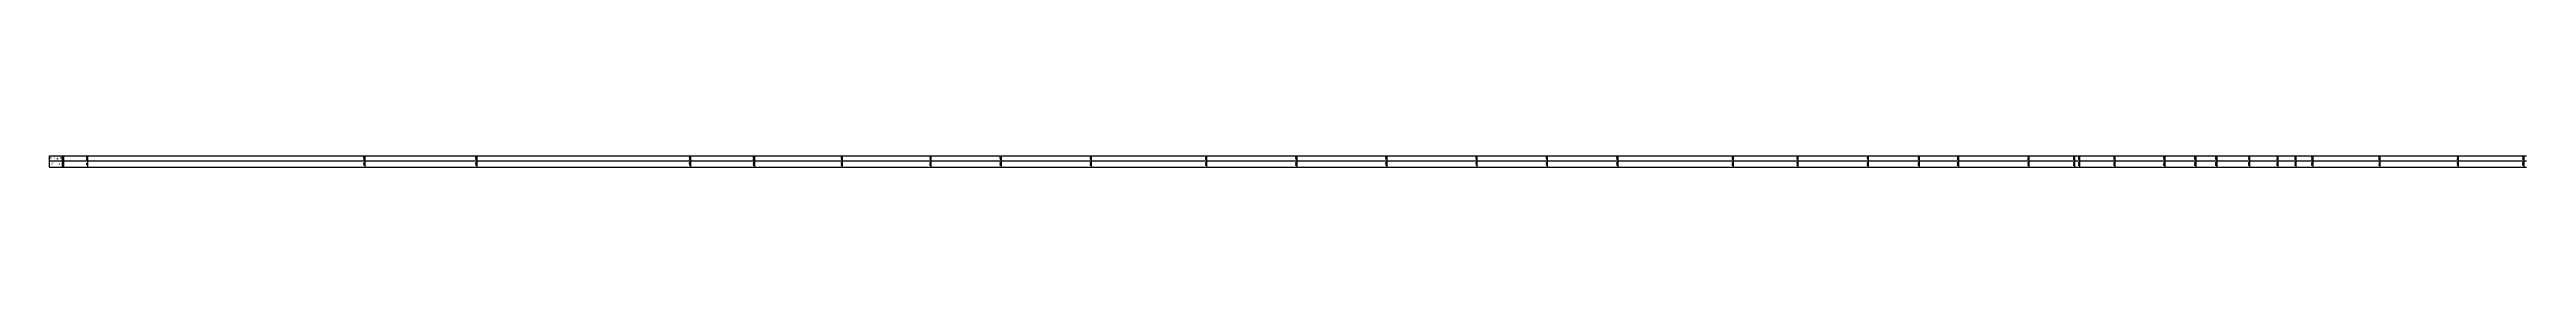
# Model space of a CAD drawing. Extents: x 391415 to 399140, y 3188456 to 3193760.
# Drawn here: x 391415 to 399130, y 3189266 to 3189301 of the extents above; entities that cross this region are included whole.
import ezdxf
from ezdxf.enums import TextEntityAlignment as Align

# ---------------------------------------------------------------- set-up
doc = ezdxf.new("R2010")
doc.units = 0
doc.layers.add('zdm1', color=2, linetype='CONTINUOUS')
doc.layers.add('ZDMT5', color=3, linetype='CONTINUOUS')
doc.styles.add('HZ', font='rs.shx', dxfattribs={"width": 0.8, "bigfont": 'hztxt.shx'})

msp = doc.modelspace()

# ---------------------------------------------------------------- linework, layer by layer
at = {"layer": 'zdm1', "linetype": 'Continuous'}
for p, q in [((391415, 3189301.5), (391460, 3189301.5)), ((391415, 3189266.5), (391415, 3189301.5)), ((391415, 3189286.5), (399129.6, 3189286.5)), ((391455, 3189266.5), (391455, 3189301.5)), ((391460, 3189301.5), (399129.6, 3189301.5)), ((391415, 3189266.5), (399129.6, 3189266.5))]:
    msp.add_line(p, q, dxfattribs=at)
at = {"layer": 'ZDMT5', "linetype": 'Continuous'}
for p, q in [((391460, 3189266.5), (391460, 3189301.5)), ((391534.8, 3189266.5), (391534.8, 3189301.5)), ((392397.7, 3189266.5), (392397.7, 3189301.5)), ((392746.6, 3189266.5), (392746.6, 3189301.5)), ((393412, 3189266.5), (393412, 3189301.5)), ((393611.3, 3189266.5), (393611.3, 3189301.5)), ((393885.2, 3189266.5), (393885.2, 3189301.5)), ((394161.4, 3189266.5), (394161.4, 3189301.5)), ((394379.6, 3189266.5), (394379.6, 3189301.5)), ((394660.2, 3189266.5), (394660.2, 3189301.5)), ((395019.9, 3189266.5), (395019.9, 3189301.5)), ((395300.4, 3189266.5), (395300.4, 3189301.5)), ((395580.9, 3189266.5), (395580.9, 3189301.5)), ((395861.4, 3189266.5), (395861.4, 3189301.5)), ((396080.9, 3189266.5), (396080.9, 3189301.5)), ((396300.3, 3189266.5), (396300.3, 3189301.5)), ((396660, 3189266.5), (396660, 3189301.5)), ((396861.3, 3189266.5), (396861.3, 3189301.5)), ((397080.8, 3189266.5), (397080.8, 3189301.5)), ((397239.1, 3189266.5), (397239.1, 3189301.5)), ((397361.3, 3189266.5), (397361.3, 3189301.5)), ((397580.7, 3189266.5), (397580.7, 3189301.5)), ((397722.9, 3189266.5), (397722.9, 3189301.5)), ((397739, 3189266.5), (397739, 3189301.5)), ((397848.8, 3189266.5), (397848.8, 3189301.5)), ((398003.9, 3189266.5), (398003.9, 3189301.5)), ((398100.4, 3189266.5), (398100.4, 3189301.5)), ((398165.8, 3189266.5), (398165.8, 3189301.5)), ((398268.4, 3189266.5), (398268.4, 3189301.5)), ((398356.2, 3189266.5), (398356.2, 3189301.5)), ((398412.3, 3189266.5), (398412.3, 3189301.5)), ((398464.8, 3189266.5), (398464.8, 3189301.5)), ((398674, 3189266.5), (398674, 3189301.5)), ((398917.9, 3189266.5), (398917.9, 3189301.5)), ((399122, 3189266.5), (399122, 3189301.5))]:
    msp.add_line(p, q, dxfattribs=at)

# ---------------------------------------------------------------- texts
at = {"layer": 'zdm1', "linetype": 'Continuous', "style": 'HZ', "width": 0.8}
for s, p in [('地 面 高 程', (391435, 3189294)), ('距    离', (391435, 3189276.5))]:
    msp.add_text(s, height=6, dxfattribs=at).set_placement(p, align=Align.MIDDLE)
at = {"layer": 'ZDMT5', "linetype": 'Continuous', "style": 'HZ', "width": 0.8}
for s, p in [('22.50', (391459.5, 3189294)), ('20.70', (391534.3, 3189294)), ('20.60', (392397.2, 3189294)), ('18.55', (392746.1, 3189294)), ('22.34', (393411.5, 3189294)), ('22.00', (393610.8, 3189294)), ('17.70', (393884.7, 3189294)), ('12.40', (394160.9, 3189294)), ('6.37', (394379.1, 3189294)), ('3.88', (394659.7, 3189294)), ('0.65', (395019.4, 3189294)), ('-0.04', (395299.9, 3189294)), ('-0.88', (395580.4, 3189294)), ('-0.82', (395860.9, 3189294)), ('-0.25', (396080.4, 3189294)), ('0.30', (396299.8, 3189294)), ('0.99', (396659.5, 3189294)), ('1.73', (396860.8, 3189294)), ('4.75', (397080.3, 3189294)), ('5.29', (397238.6, 3189294)), ('9.24', (397360.8, 3189294)), ('13.15', (397580.2, 3189294)), ('13.02', (397722.4, 3189294)), ('12.96', (397738.5, 3189294)), ('17.30', (397848.3, 3189294)), ('17.78', (398003.4, 3189294)), ('18.55', (398099.9, 3189294)), ('18.02', (398165.3, 3189294)), ('19.49', (398267.9, 3189294)), ('23.40', (398355.7, 3189294)), ('23.50', (398411.8, 3189294)), ('21.35', (398464.3, 3189294)), ('18.33', (398673.5, 3189294)), ('17.45', (398917.4, 3189294)), ('17.41', (399121.5, 3189294)), ('0.0', (391459.5, 3189276.5)), ('7.5', (391534.3, 3189276.5)), ('93.8', (392397.2, 3189276.5)), ('128.7', (392746.1, 3189276.5)), ('195.2', (393411.5, 3189276.5)), ('215.1', (393610.8, 3189276.5)), ('242.5', (393884.7, 3189276.5)), ('270.1', (394160.9, 3189276.5)), ('292.0', (394379.1, 3189276.5)), ('320.0', (394659.7, 3189276.5)), ('356.0', (395019.4, 3189276.5)), ('384.0', (395299.9, 3189276.5)), ('412.1', (395580.4, 3189276.5)), ('440.1', (395860.9, 3189276.5)), ('462.1', (396080.4, 3189276.5)), ('484.0', (396299.8, 3189276.5)), ('520.0', (396659.5, 3189276.5)), ('540.1', (396860.8, 3189276.5)), ('562.1', (397080.3, 3189276.5)), ('577.9', (397238.6, 3189276.5)), ('590.1', (397360.8, 3189276.5)), ('612.1', (397580.2, 3189276.5)), ('626.3', (397722.4, 3189276.5)), ('627.9', (397738.5, 3189276.5)), ('638.9', (397848.3, 3189276.5)), ('654.4', (398003.4, 3189276.5)), ('664.0', (398099.9, 3189276.5)), ('670.6', (398165.3, 3189276.5)), ('680.8', (398267.9, 3189276.5)), ('689.6', (398355.7, 3189276.5)), ('695.2', (398411.8, 3189276.5)), ('700.5', (398464.3, 3189276.5)), ('721.4', (398673.5, 3189276.5)), ('745.8', (398917.4, 3189276.5)), ('766.2', (399121.5, 3189276.5))]:
    msp.add_text(s, height=3, rotation=90, dxfattribs=at).set_placement(p, align=Align.BOTTOM_CENTER)

doc.saveas('drawing.dxf')
